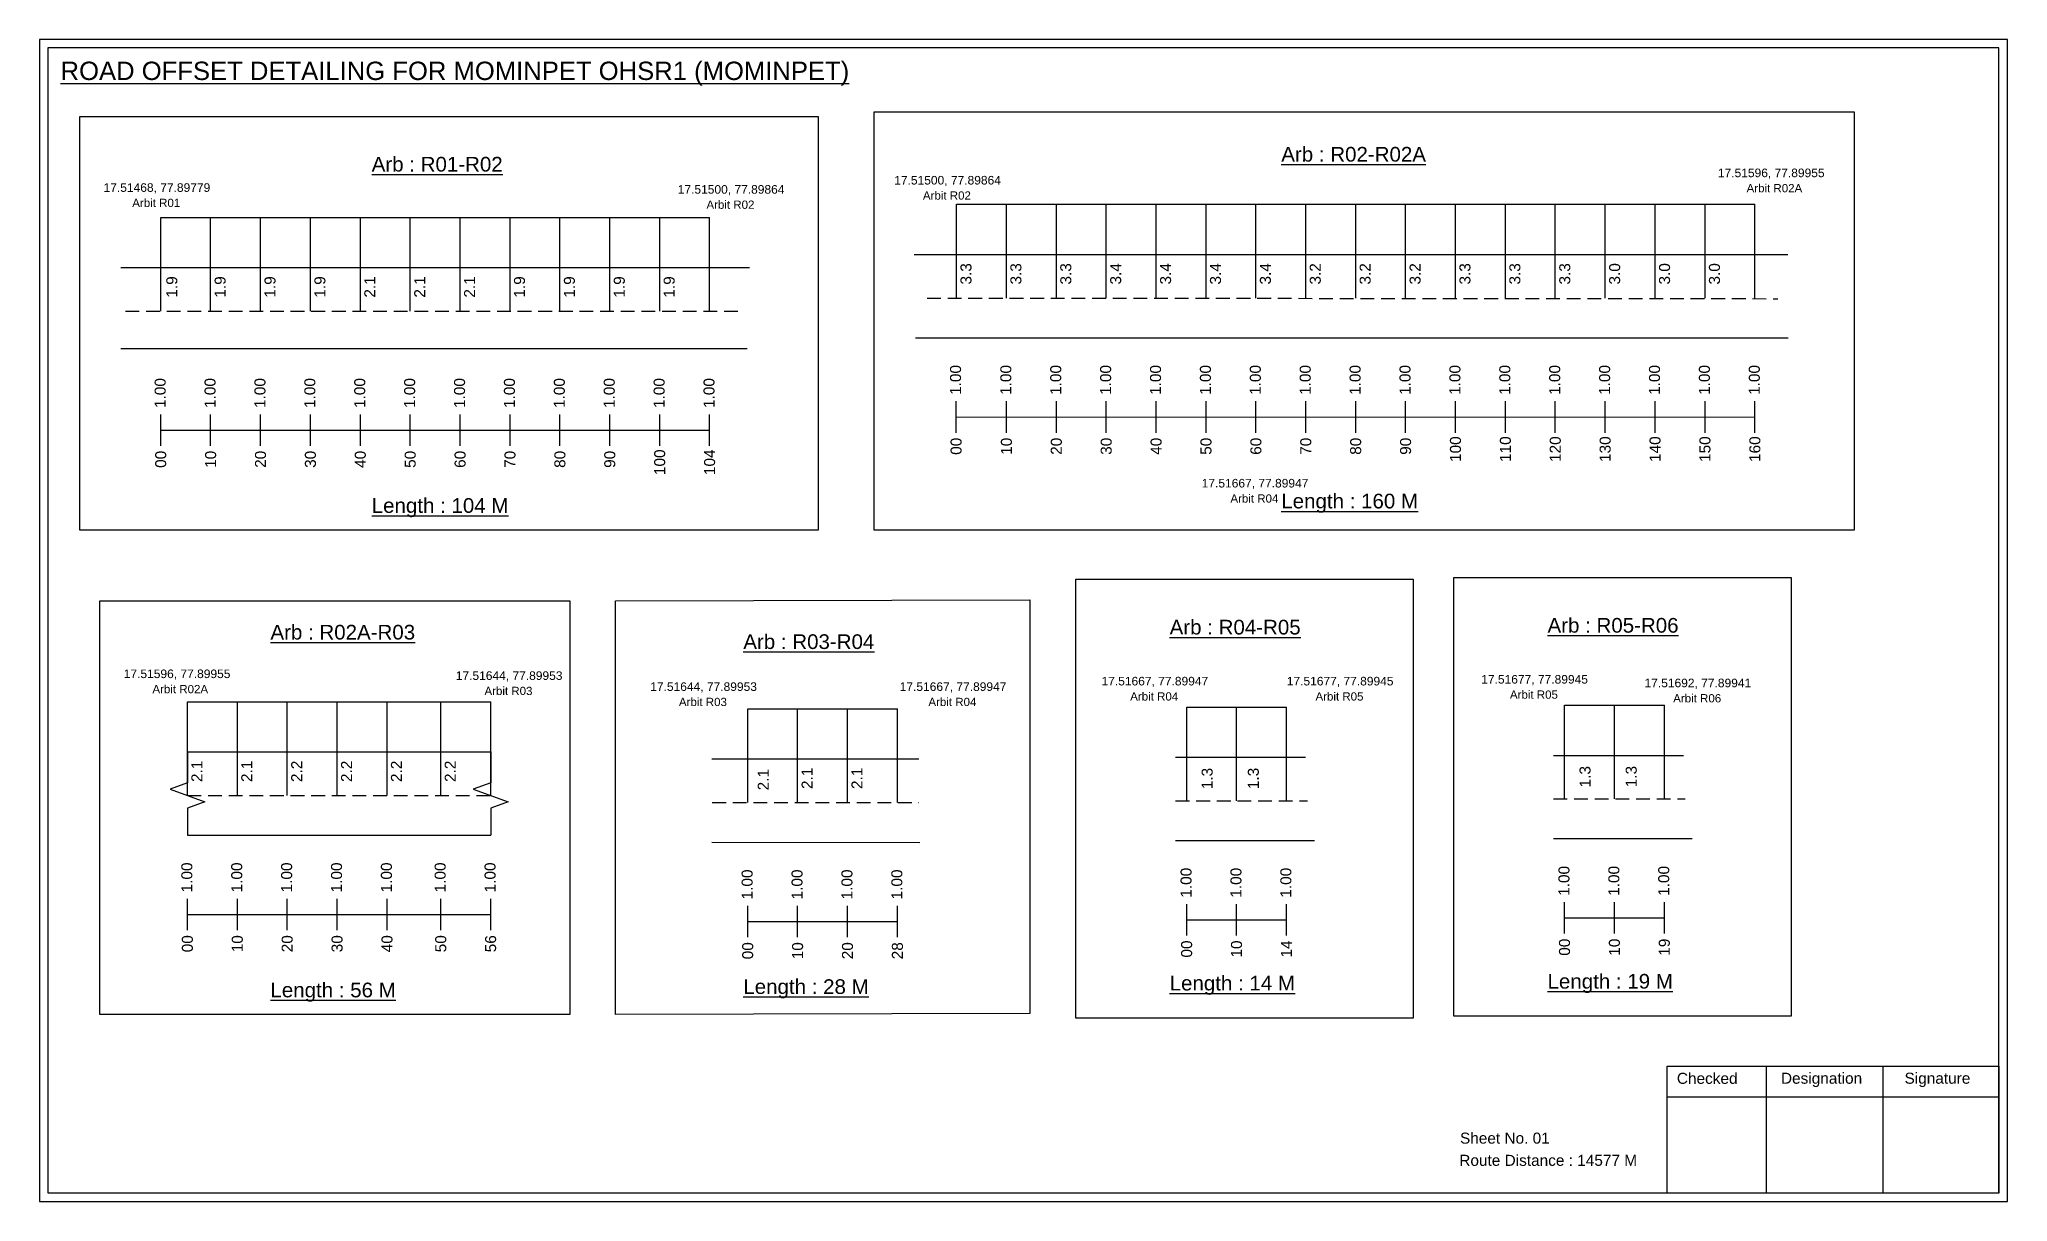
# Model space of a CAD drawing. Header units: inches. Extents: x 777 to 9331, y 1229 to 5049.
# Drawn here: x 3048 to 3585, y 1916 to 2233 of the extents above; entities that cross this region are included whole.
import ezdxf

# ---------------------------------------------------------------- set-up
doc = ezdxf.new("R2010")
doc.units = ezdxf.units.IN
doc.header["$MEASUREMENT"] = 0
doc.linetypes.add('DASHED2', pattern=[0.375, 0.25, -0.125])
doc.layers.add('PDF_Geometry', color=7, linetype='Continuous')
doc.layers.add('PDF_Text', color=5, linetype='Continuous')
doc.styles.add('PDF Arial', font='arial.ttf')
doc.styles.get("Standard").update_dxf_attribs({"font": 'arial.ttf'})

msp = doc.modelspace()

# ---------------------------------------------------------------- texts
at = {"color": 242, "true_color": 0xcd2027}
for s, height, p in [('%%UROAD OFFSET DETAILING FOR MOMINPET OHSR1 (MOMINPET)', 5, (3054.28, 2221.77)), ('%%UArb : R01-R02', 4, (3139.08, 2196.82)), ('%%UArb : R02-R02A', 4, (3387, 2199.53)), ('%%ULength : 160 M', 4, (3387, 2105.03)), ('%%ULength : 104 M', 4, (3139.08, 2103.82)), ('%%UArb : R02A-R03', 4, (3111.48, 2069.3)), ('%%UArb : R03-R04', 4, (3240.37, 2066.72)), ('%%UArb : R04-R05', 4, (3356.57, 2070.67)), ('%%UArb : R05-R06', 4, (3459.57, 2071.17)), ('%%ULength : 56 M', 4, (3111.48, 1971.8)), ('%%ULength : 28 M', 4, (3240.37, 1972.72)), ('%%ULength : 14 M', 4, (3356.57, 1973.67)), ('%%ULength : 19 M', 4, (3459.57, 1974.17))]:
    msp.add_text(s, height=height, dxfattribs=at).set_placement(p)
at = {"color": 5}
for s, height, p in [('17.51500, 77.89864', 2.34, (3281.5, 2193.29)), ('17.51596, 77.89955', 2.34, (3506, 2195.29)), ('17.51468, 77.89779', 2.34, (3066, 2191.29)), ('Arbit R01', 2.246, (3073.82, 2187.17)), ('17.51500, 77.89864', 2.34, (3222.5, 2190.79)), ('Arbit R02', 2.246, (3230.32, 2186.67)), ('Arbit R02', 2.246, (3289.32, 2189.17)), ('Arbit R02A', 2.246, (3513.82, 2191.17)), ('17.51667, 77.89947', 2.34, (3365.31, 2110.73)), ('Arbit R04', 2.246, (3373.13, 2106.61)), ('17.51596, 77.89955', 2.34, (3071.5, 2058.79)), ('17.51644, 77.89953', 2.34, (3162, 2058.29)), ('Arbit R02A', 2.246, (3079.32, 2054.67)), ('Arbit R03', 2.246, (3169.82, 2054.17)), ('17.51644, 77.89953', 2.34, (3215, 2055.29)), ('17.51667, 77.89947', 2.34, (3283, 2055.29)), ('17.51667, 77.89947', 2.34, (3338, 2056.79)), ('Arbit R04', 2.246, (3345.82, 2052.67)), ('17.51677, 77.89945', 2.34, (3388.5, 2056.79)), ('Arbit R05', 2.246, (3396.32, 2052.67)), ('17.51677, 77.89945', 2.34, (3441.5, 2057.29)), ('Arbit R05', 2.246, (3449.32, 2053.17)), ('17.51692, 77.89941', 2.34, (3486, 2056.29)), ('Arbit R03', 2.246, (3222.82, 2051.17)), ('Arbit R04', 2.246, (3290.82, 2051.17)), ('Arbit R06', 2.246, (3493.82, 2052.17))]:
    msp.add_text(s, height=height, dxfattribs=at).set_placement(p)
for s, p in [('1.9', (3086.1, 2162.46)), ('1.9', (3099.26, 2162.46)), ('1.9', (3112.86, 2162.46)), ('1.9', (3126.46, 2162.46)), ('2.1', (3140.06, 2162.46)), ('2.1', (3153.66, 2162.46)), ('2.1', (3167.26, 2162.46)), ('1.9', (3180.86, 2162.46)), ('1.9', (3194.46, 2162.46)), ('1.9', (3208.06, 2162.46)), ('1.9', (3221.66, 2162.46)), ('3.3', (3302.56, 2166.03)), ('3.3', (3316.16, 2166.03)), ('3.3', (3329.76, 2166.03)), ('3.4', (3343.36, 2166.03)), ('3.4', (3356.96, 2166.03)), ('3.4', (3370.56, 2166.03)), ('3.4', (3384.16, 2166.03)), ('3.2', (3397.76, 2166.03)), ('3.2', (3411.36, 2166.03)), ('3.2', (3424.96, 2166.03)), ('3.3', (3438.56, 2166.03)), ('3.3', (3452.16, 2166.03)), ('3.3', (3465.76, 2166.03)), ('3.0', (3479.36, 2166.03)), ('3.0', (3492.96, 2166.03)), ('3.0', (3506.56, 2166.03)), ('2.1', (3092.93, 2030.46)), ('2.1', (3106.53, 2030.46)), ('2.2', (3120.13, 2030.46)), ('2.2', (3133.73, 2030.46)), ('2.2', (3147.33, 2030.46)), ('2.2', (3161.99, 2030.47)), ('2.1', (3247.3, 2028.19)), ('2.1', (3259.25, 2028.56)), ('2.1', (3272.85, 2028.56)), ('1.3', (3368.29, 2028.5)), ('1.3', (3380.88, 2028.53)), ('1.3', (3471.29, 2029)), ('1.3', (3483.88, 2029.03))]:
    msp.add_text(s, height=3, rotation=90).set_placement(p)
at = {"color": 217, "true_color": 0x93278f}
for s, p in [('1.00', (3299.71, 2135.95)), ('1.00', (3313.42, 2135.95)), ('1.00', (3327.02, 2135.95)), ('1.00', (3340.62, 2135.95)), ('1.00', (3354.22, 2135.95)), ('1.00', (3367.82, 2135.95)), ('1.00', (3381.42, 2135.95)), ('1.00', (3395.02, 2135.95)), ('1.00', (3408.62, 2135.95)), ('1.00', (3422.22, 2135.95)), ('1.00', (3435.82, 2135.95)), ('1.00', (3449.42, 2135.95)), ('1.00', (3463.02, 2135.95)), ('1.00', (3476.62, 2135.95)), ('1.00', (3490.22, 2135.95)), ('1.00', (3503.82, 2135.95)), ('1.00', (3517.42, 2135.95)), ('1.00', (3082.92, 2132.39)), ('1.00', (3096.52, 2132.39)), ('1.00', (3110.12, 2132.39)), ('1.00', (3123.72, 2132.39)), ('1.00', (3137.32, 2132.39)), ('1.00', (3150.92, 2132.39)), ('1.00', (3164.52, 2132.39)), ('1.00', (3178.12, 2132.39)), ('1.00', (3191.72, 2132.39)), ('1.00', (3205.32, 2132.39)), ('1.00', (3218.92, 2132.39)), ('1.00', (3232.52, 2132.39)), ('100', (3435.97, 2117.68)), ('110', (3449.57, 2117.68)), ('120', (3463.17, 2117.68)), ('130', (3476.77, 2117.68)), ('140', (3490.37, 2117.68)), ('150', (3503.97, 2117.68)), ('160', (3517.57, 2117.68)), ('00', (3083.07, 2116.07)), ('10', (3096.67, 2116.07)), ('20', (3110.27, 2116.07)), ('30', (3123.87, 2116.07)), ('40', (3137.47, 2116.07)), ('50', (3151.07, 2116.07)), ('60', (3164.67, 2116.07)), ('70', (3178.27, 2116.07)), ('80', (3191.87, 2116.07)), ('90', (3205.47, 2116.07)), ('100', (3219.07, 2114.11)), ('104', (3232.67, 2114.11)), ('00', (3299.86, 2119.63)), ('10', (3313.57, 2119.63)), ('20', (3327.17, 2119.63)), ('30', (3340.77, 2119.63)), ('40', (3354.37, 2119.63)), ('50', (3367.97, 2119.63)), ('60', (3381.57, 2119.63)), ('70', (3395.17, 2119.63)), ('80', (3408.77, 2119.63)), ('90', (3422.37, 2119.63)), ('1.00', (3090.19, 2000.39)), ('1.00', (3103.79, 2000.39)), ('1.00', (3117.39, 2000.39)), ('1.00', (3130.99, 2000.39)), ('1.00', (3144.59, 2000.39)), ('1.00', (3159.24, 2000.39)), ('1.00', (3172.84, 2000.39)), ('1.00', (3242.91, 1998.48)), ('1.00', (3256.51, 1998.48)), ('1.00', (3270.11, 1998.48)), ('1.00', (3283.71, 1998.48)), ('1.00', (3362.54, 1998.95)), ('1.00', (3376.14, 1998.95)), ('1.00', (3389.74, 1998.95)), ('1.00', (3465.54, 1999.45)), ('1.00', (3479.14, 1999.45)), ('1.00', (3492.74, 1999.45)), ('00', (3090.34, 1984.07)), ('10', (3103.94, 1984.07)), ('20', (3117.54, 1984.07)), ('30', (3131.14, 1984.07)), ('40', (3144.74, 1984.07)), ('50', (3159.39, 1984.07)), ('56', (3172.99, 1984.07)), ('00', (3243.06, 1982.16)), ('10', (3256.66, 1982.16)), ('20', (3270.26, 1982.16)), ('28', (3283.86, 1982.16)), ('00', (3362.69, 1982.63)), ('10', (3376.29, 1982.63)), ('14', (3389.89, 1982.63)), ('00', (3465.69, 1983.13)), ('10', (3479.29, 1983.13)), ('19', (3492.89, 1983.13))]:
    msp.add_text(s, height=3, rotation=90, dxfattribs=at).set_placement(p)
for s, p in [('Sheet No. 01', (3435.71, 1931.93)), ('Route Distance : 14577 M', (3435.52, 1925.88))]:
    msp.add_text(s, height=3).set_placement(p)
at = {"layer": 'PDF_Text', "color": 7, "attachment_point": 7, "style": 'PDF Arial'}
for s, insert, char_height in [('Checked', (3494.82, 1948.18), 3.001), ('Designation', (3523.19, 1947.35), 3.0006), ('Signature', (3556.87, 1947.35), 3.001)]:
    msp.add_mtext(s, dxfattribs=dict(at, insert=insert, char_height=char_height))

# ---------------------------------------------------------------- linework, layer by layer
at = {"color": 5}
for p, q in [((3081.59, 2184.33), (3231.19, 2184.33)), ((3298.49, 2187.89), (3516.09, 2187.89)), ((3088.86, 2052.33), (3171.52, 2052.33)), ((3241.58, 2050.42), (3282.38, 2050.42)), ((3361.21, 2050.89), (3388.41, 2050.89)), ((3464.21, 2051.39), (3491.41, 2051.39))]:
    msp.add_line(p, q, dxfattribs=at)
for p, q in [((3081.59, 2158.79), (3081.59, 2184.33)), ((3095.19, 2158.79), (3095.19, 2184.33)), ((3108.79, 2158.79), (3108.79, 2184.33)), ((3122.39, 2158.79), (3122.39, 2184.33)), ((3135.99, 2158.79), (3135.99, 2184.33)), ((3149.59, 2158.79), (3149.59, 2184.33)), ((3163.19, 2158.79), (3163.19, 2184.33)), ((3176.79, 2158.79), (3176.79, 2184.33)), ((3190.39, 2158.79), (3190.39, 2184.33)), ((3203.99, 2158.79), (3203.99, 2184.33)), ((3217.59, 2158.79), (3217.59, 2184.33)), ((3231.19, 2158.79), (3231.19, 2184.33)), ((3298.49, 2162.35), (3298.49, 2187.89)), ((3312.09, 2162.35), (3312.09, 2187.89)), ((3325.69, 2162.35), (3325.69, 2187.89)), ((3339.29, 2162.35), (3339.29, 2187.89)), ((3352.89, 2162.35), (3352.89, 2187.89)), ((3366.49, 2162.35), (3366.49, 2187.89)), ((3380.09, 2162.35), (3380.09, 2187.89)), ((3393.69, 2162.35), (3393.69, 2187.89)), ((3407.29, 2162.35), (3407.29, 2187.89)), ((3420.89, 2162.35), (3420.89, 2187.89)), ((3434.49, 2162.35), (3434.49, 2187.89)), ((3448.09, 2162.35), (3448.09, 2187.89)), ((3461.69, 2162.35), (3461.69, 2187.89)), ((3475.29, 2162.35), (3475.29, 2187.89)), ((3488.89, 2162.35), (3488.89, 2187.89)), ((3502.49, 2162.35), (3502.49, 2187.89)), ((3516.09, 2162.35), (3516.09, 2187.89)), ((3286.95, 2174.24), (3525.03, 2174.24)), ((3070.72, 2170.67), (3242.07, 2170.67)), ((3287.34, 2151.55), (3525.19, 2151.52)), ((3241.38, 2148.49), (3070.72, 2148.49)), ((3088.86, 2026.79), (3088.86, 2052.33)), ((3102.46, 2026.79), (3102.46, 2052.33)), ((3116.06, 2026.79), (3116.06, 2052.33)), ((3129.66, 2026.79), (3129.66, 2052.33)), ((3143.26, 2026.79), (3143.26, 2052.33)), ((3157.92, 2026.79), (3157.92, 2052.33)), ((3171.52, 2026.79), (3171.52, 2052.33)), ((3241.58, 2024.88), (3241.58, 2050.42)), ((3255.18, 2024.88), (3255.18, 2050.42)), ((3268.78, 2024.88), (3268.78, 2050.42)), ((3282.38, 2024.88), (3282.38, 2050.42)), ((3361.21, 2025.36), (3361.21, 2050.89)), ((3374.81, 2025.36), (3374.81, 2050.89)), ((3388.41, 2025.36), (3388.41, 2050.89)), ((3464.21, 2025.86), (3464.21, 2051.39)), ((3477.81, 2025.86), (3477.81, 2051.39)), ((3491.41, 2025.86), (3491.41, 2051.39)), ((3088.86, 2038.67), (3171.52, 2038.67)), ((3231.75, 2036.76), (3288.24, 2036.76)), ((3358.21, 2037.24), (3393.64, 2037.24)), ((3461.21, 2037.74), (3496.64, 2037.74)), ((3088.86, 2015.99), (3171.52, 2015.99)), ((3231.75, 2014.08), (3288.46, 2013.95)), ((3358.21, 2014.55), (3396.03, 2014.55)), ((3461.21, 2015.05), (3499.03, 2015.05))]:
    msp.add_line(p, q)
at = {"linetype": 'DASHED2', "ltscale": 15}
for p, q in [((3290.45, 2162.35), (3522.33, 2162.18)), ((3071.99, 2158.79), (3239.59, 2158.79)), ((3088.86, 2026.79), (3171.52, 2026.79)), ((3231.9, 2024.88), (3288.24, 2024.88)), ((3358.21, 2025.36), (3394.12, 2025.36)), ((3461.21, 2025.86), (3497.12, 2025.86))]:
    msp.add_line(p, q, dxfattribs=at)
at = {"color": 217, "true_color": 0x93278f}
for p, q in [((3081.59, 2122.09), (3081.59, 2130.65)), ((3095.19, 2122.09), (3095.19, 2130.65)), ((3108.79, 2122.09), (3108.79, 2130.65)), ((3122.39, 2122.09), (3122.39, 2130.65)), ((3135.99, 2122.09), (3135.99, 2130.65)), ((3149.59, 2122.09), (3149.59, 2130.65)), ((3163.19, 2122.09), (3163.19, 2130.65)), ((3176.79, 2122.09), (3176.79, 2130.65)), ((3190.39, 2122.09), (3190.39, 2130.65)), ((3203.99, 2122.09), (3203.99, 2130.65)), ((3217.59, 2122.09), (3217.59, 2130.65)), ((3231.19, 2122.09), (3231.19, 2130.65)), ((3298.39, 2125.65), (3298.39, 2134.21)), ((3298.49, 2129.92), (3516.09, 2129.97)), ((3312.09, 2125.65), (3312.09, 2134.21)), ((3325.69, 2125.65), (3325.69, 2134.21)), ((3339.29, 2125.65), (3339.29, 2134.21)), ((3352.89, 2125.65), (3352.89, 2134.21)), ((3366.49, 2125.65), (3366.49, 2134.21)), ((3380.09, 2125.65), (3380.09, 2134.21)), ((3393.69, 2125.65), (3393.69, 2134.21)), ((3407.29, 2125.65), (3407.29, 2134.21)), ((3420.89, 2125.65), (3420.89, 2134.21)), ((3434.49, 2125.65), (3434.49, 2134.21)), ((3448.09, 2125.65), (3448.09, 2134.21)), ((3461.69, 2125.65), (3461.69, 2134.21)), ((3475.29, 2125.65), (3475.29, 2134.21)), ((3488.89, 2125.65), (3488.89, 2134.21)), ((3502.49, 2125.65), (3502.49, 2134.21)), ((3516.09, 2125.65), (3516.09, 2134.21)), ((3081.59, 2126.36), (3231.19, 2126.39)), ((3088.86, 1990.09), (3088.86, 1998.65)), ((3102.46, 1990.09), (3102.46, 1998.65)), ((3116.06, 1990.09), (3116.06, 1998.65)), ((3129.66, 1990.09), (3129.66, 1998.65)), ((3143.26, 1990.09), (3143.26, 1998.65)), ((3157.92, 1990.1), (3157.92, 1998.65)), ((3171.52, 1990.1), (3171.52, 1998.65)), ((3241.58, 1988.18), (3241.58, 1996.74)), ((3255.18, 1988.18), (3255.18, 1996.74)), ((3268.78, 1988.18), (3268.78, 1996.74)), ((3282.38, 1988.18), (3282.38, 1996.74)), ((3361.21, 1988.66), (3361.21, 1997.21)), ((3374.81, 1988.66), (3374.81, 1997.21)), ((3388.41, 1988.66), (3388.41, 1997.21)), ((3464.21, 1989.16), (3464.21, 1997.71)), ((3477.81, 1989.16), (3477.81, 1997.71)), ((3491.41, 1989.16), (3491.41, 1997.71)), ((3088.86, 1994.36), (3171.52, 1994.37)), ((3241.58, 1992.45), (3282.38, 1992.46)), ((3361.21, 1992.93), (3388.41, 1992.93)), ((3464.21, 1993.43), (3491.41, 1993.43))]:
    msp.add_line(p, q, dxfattribs=at)
for points in [[(3059.5, 2211.81), (3260.74, 2211.81), (3260.74, 2099.13), (3059.5, 2099.13)], [(3276, 2213.05), (3543.12, 2213.05), (3543.12, 2099.13), (3276, 2099.13)], [(3331, 2085.73), (3422.94, 2085.73), (3422.94, 1966.13), (3331, 1966.13)], [(3434, 2086.23), (3525.94, 2086.23), (3525.94, 1966.63), (3434, 1966.63)], [(3065, 2079.81), (3193.1, 2079.81), (3193.1, 1967.13), (3065, 1967.13)], [(3205.5, 2079.81), (3318.5, 2080.1), (3318.5, 1967.42), (3205.5, 1967.13)]]:
    msp.add_lwpolyline(points, close=True)
at = {"linetype": 'Continuous'}
for points in [[(3088.86, 2038.67), (3088.86, 2030.24), (3084.12, 2028.52), (3093.61, 2025.06), (3088.86, 2023.34), (3088.86, 2015.99)], [(3171.52, 2038.67), (3171.52, 2030.24), (3166.77, 2028.52), (3176.26, 2025.06), (3171.52, 2023.34), (3171.52, 2015.99)]]:
    msp.add_lwpolyline(points, dxfattribs=at)
at = {"layer": 'PDF_Geometry'}
for points in [[(3048.5, 2232.84), (3048.5, 1916.13), (3584.97, 1916.13), (3584.97, 2232.84)], [(3050.83, 2230.51), (3050.83, 1918.55), (3582.55, 1918.55), (3582.55, 2230.51)]]:
    msp.add_lwpolyline(points, close=True, dxfattribs=at)
at = {"layer": 'PDF_Geometry', "color": 242, "true_color": 0xcc1f26}
msp.add_lwpolyline([(3582.55, 1918.45), (3492.21, 1918.45), (3492.21, 1953.07), (3582.55, 1953.07)], close=True, dxfattribs=at)
for points in [[(3519.19, 1953.07), (3519.19, 1918.45)], [(3550.92, 1953.07), (3550.92, 1918.45)], [(3492.21, 1944.69), (3582.55, 1944.69)]]:
    msp.add_lwpolyline(points, dxfattribs=at)

msp.set_redraw_order([(e.dxf.handle, doc.entitydb.next_handle()) for e in msp.query("TEXT MTEXT ATTDEF DIMENSION ARC_DIMENSION")])  # texts and dimensions are drawn at this point

doc.saveas('drawing.dxf')
